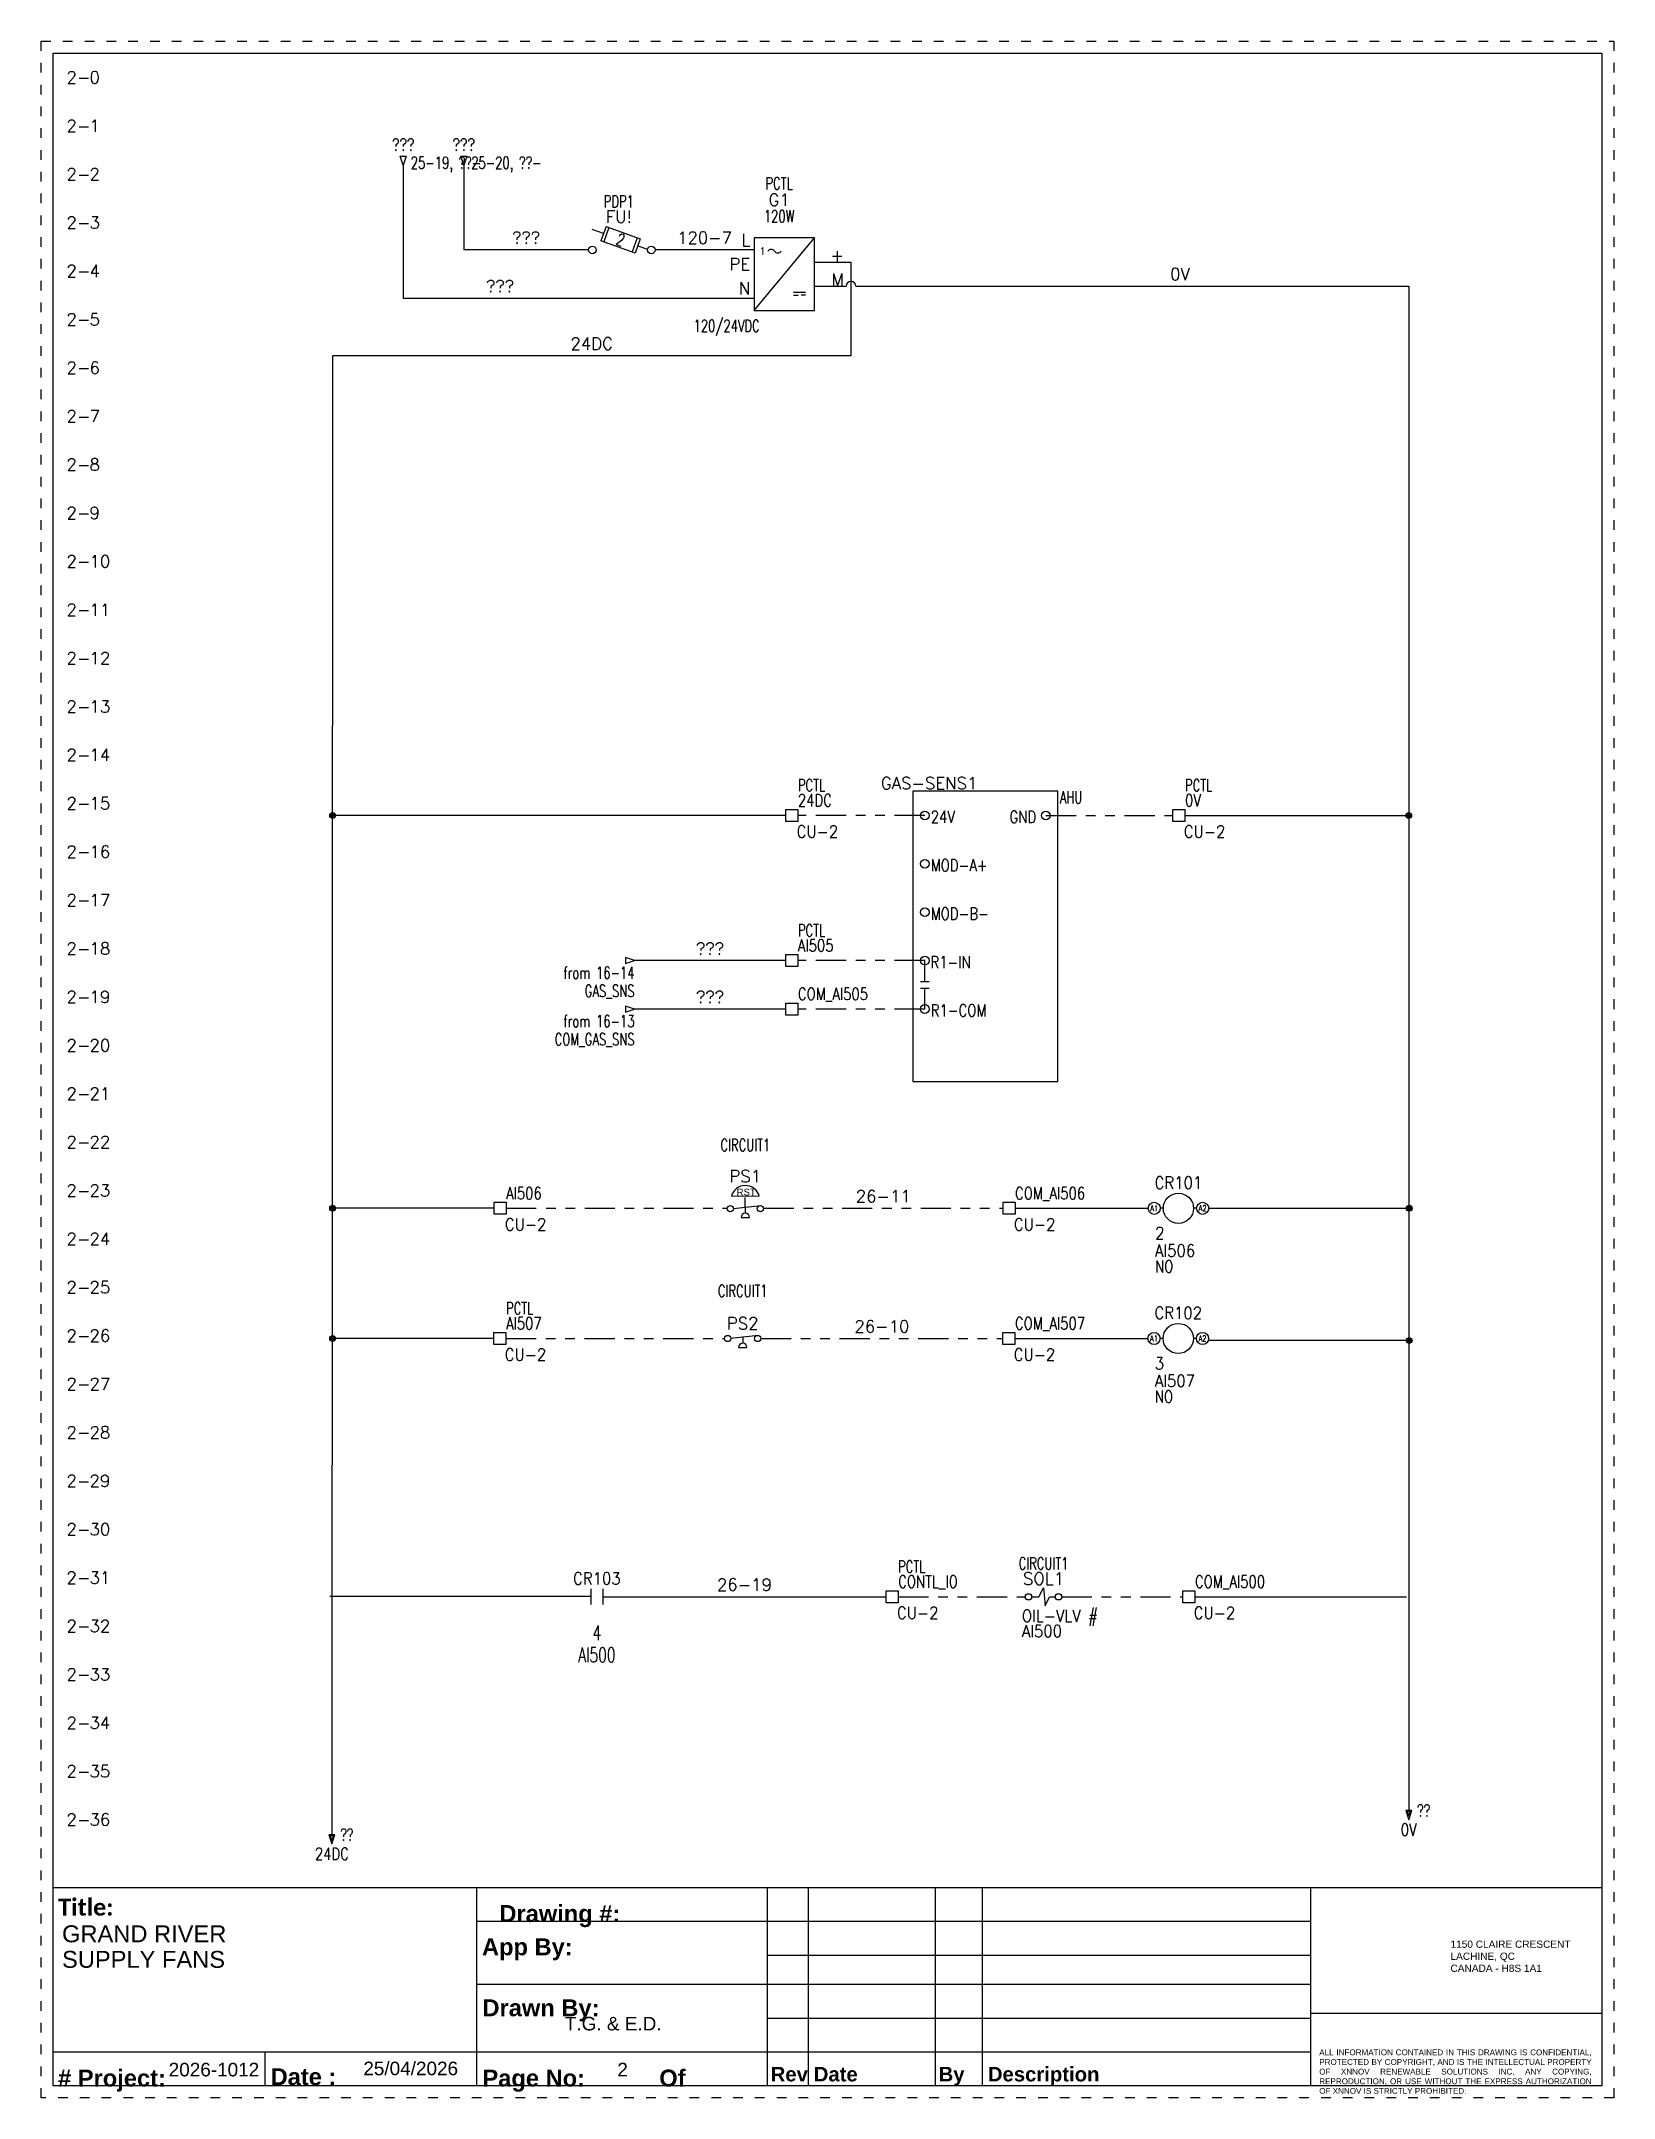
# Model space of a CAD drawing. Header units: inches. Extents: x 0 to 216, y 0 to 294.
# Drawn here: x 0 to 16.25, y 0 to 21.25 of the extents above; entities outside this region: 4.
import ezdxf
from ezdxf.enums import TextEntityAlignment as Align

# ---------------------------------------------------------------- set-up
doc = ezdxf.new("R2010")
doc.units = ezdxf.units.IN
doc.header["$MEASUREMENT"] = 0
for name, pattern in [('DOT2', [0.125, 0, -0.125]), ('HIDDEN2', [0.1875, 0.125, -0.0625]), ('PHANTOM2', [1.25, 0.625, -0.125, 0.125, -0.125, 0.125, -0.125])]:
    doc.linetypes.add(name, pattern=pattern)
for name, color, linetype in [('BLK_18', 251, 'Continuous'), ('BLU_18', 5, 'Continuous'), ('DESC', 150, 'Continuous'), ('GRN_18', 102, 'Continuous'), ('LOC', 8, 'Continuous'), ('MISC', 7, 'Continuous'), ('ORG_14', 30, 'Continuous'), ('RAIL', 7, 'Continuous'), ('RED_14', 1, 'Continuous'), ('RED_18', 1, 'Continuous'), ('SYMS', 7, 'Continuous'), ('TAGFIXED', 7, 'Continuous'), ('TAGS', 150, 'Continuous'), ('TERMS', 123, 'Continuous'), ('WHT_14', 7, 'Continuous'), ('WHT_18', 7, 'Continuous'), ('WIREFIXED', 7, 'Continuous'), ('WIRENO', 72, 'Continuous'), ('WIREREF', 52, 'Continuous'), ('WIREREF_DEST', 52, 'Continuous'), ('XREF', 7, 'Continuous')]:
    doc.layers.add(name, color=color, linetype=linetype)
doc.layers.add('TITLEBLOCK_FRAME', color=7, linetype='DOT2', plot=False)
doc.styles.get("Standard").update_dxf_attribs({"font": 'arial.ttf'})
doc.styles.add('TB_BODY', font='arial.ttf')
doc.styles.add('TB_TITLE', font='ariblk.ttf')
doc.styles.add('WD', font='romans.shx')
doc.styles.add('WD_IEC', font='isocp2.shx', dxfattribs={"width": 0.9, "height": 4})

msp = doc.modelspace()

# ---------------------------------------------------------------- texts
for s, p in [('L1', (2, 290)), ('N', (212, 290))]:
    msp.add_text(s, height=4).set_placement(p)
at = {"ltscale": 0.5, "style": 'WD'}
for p in [(0.369, 20.375), (0.369, 19.875), (0.369, 19.375), (0.369, 18.875), (0.369, 18.375), (0.369, 17.875), (0.369, 17.375), (0.369, 16.875), (0.369, 16.375), (0.369, 15.875), (0.369, 15.375), (0.369, 14.875), (0.369, 14.375), (0.369, 13.875), (0.369, 13.375), (0.369, 12.875), (0.369, 12.375), (0.369, 11.875), (0.369, 11.375), (0.369, 10.875), (0.369, 10.375), (0.369, 9.875), (0.369, 9.375), (0.369, 8.875), (0.369, 8.375), (0.369, 7.875), (0.369, 7.375), (0.369, 6.875), (0.369, 6.375), (0.369, 5.875), (0.369, 5.375), (0.369, 4.875), (0.369, 4.375), (0.369, 3.875), (0.369, 3.375), (0.369, 2.875)]:
    msp.add_text('2', height=0.125, dxfattribs=at).set_placement(p, align=Align.MIDDLE_RIGHT)
for s, p in [('1', (0.5, 20.375)), ('2', (0.5, 19.875)), ('3', (0.5, 19.375)), ('4', (0.5, 18.875)), ('5', (0.5, 18.375)), ('6', (0.5, 17.875)), ('7', (0.5, 17.375)), ('8', (0.5, 16.875)), ('9', (0.5, 16.375)), ('10', (0.5, 15.875)), ('11', (0.5, 15.375)), ('12', (0.5, 14.875)), ('13', (0.5, 14.375)), ('14', (0.5, 13.875)), ('15', (0.5, 13.375)), ('16', (0.5, 12.875)), ('17', (0.5, 12.375)), ('18', (0.5, 11.875)), ('19', (0.5, 11.375)), ('20', (0.5, 10.875)), ('21', (0.5, 10.375)), ('22', (0.5, 9.875)), ('23', (0.5, 9.375)), ('24', (0.5, 8.875)), ('25', (0.5, 8.375)), ('26', (0.5, 7.875)), ('27', (0.5, 7.375)), ('28', (0.5, 6.875)), ('29', (0.5, 6.375)), ('30', (0.5, 5.875)), ('31', (0.5, 5.375)), ('32', (0.5, 4.875)), ('33', (0.5, 4.375)), ('34', (0.5, 3.875)), ('35', (0.5, 3.375)), ('36', (0.5, 2.875))]:
    msp.add_text(s, height=0.125, dxfattribs=at).set_placement(p, align=Align.MIDDLE_LEFT)
for p in [(0.441, 20.375), (0.441, 19.875), (0.441, 19.375), (0.441, 18.875), (0.441, 18.375), (0.441, 17.875), (0.441, 17.375), (0.441, 16.875), (0.441, 16.375), (0.441, 15.875), (0.441, 15.375), (0.441, 14.875), (0.441, 14.375), (0.441, 13.875), (0.441, 13.375), (0.441, 12.875), (0.441, 12.375), (0.441, 11.875), (0.441, 11.375), (0.441, 10.875), (0.441, 10.375), (0.441, 9.875), (0.441, 9.375), (0.441, 8.875), (0.441, 8.375), (0.441, 7.875), (0.441, 7.375), (0.441, 6.875), (0.441, 6.375), (0.441, 5.875), (0.441, 5.375), (0.441, 4.875), (0.441, 4.375), (0.441, 3.875), (0.441, 3.375), (0.441, 2.875)]:
    msp.add_text('-', height=0.125, dxfattribs=at).set_placement(p, align=Align.MIDDLE)

# ---------------------------------------------------------------- blocks, each defined once
blk = doc.blocks.new('HPW1_1PH')
for p, q in [((0, -0.625), (0.625, 0.125)), ((0.407, -0.437), (0.532, -0.437)), ((0.407, -0.469), (0.454, -0.469)), ((0.532, -0.469), (0.485, -0.469))]:
    blk.add_line(p, q)
blk.add_lwpolyline([(0.625, 0.125), (0, 0.125), (0, -0.625), (0.625, -0.625)], close=True)
for centre, start, end in [((0.175, -0.039), 36.8699, 143.1301), ((0.245, 0.014), 216.8699, 323.1301)]:
    blk.add_arc(centre, 0.0438, start, end)
at = {"style": 'WD_IEC'}
blk.add_text('1', height=0.084, dxfattribs=at).set_placement((0.105, -0.012), align=Align.MIDDLE_RIGHT)
at = {"style": 'WD', "width": 0.7}
for tag, p in [('INST', (-0.284, 0.794)), ('LOC', (-0.284, 0.624)), ('RATING1', (-0.284, 0.285)), ('XREF', (-0.284, -0.691)), ('DESC1', (-0.284, -0.847)), ('DESC2', (-0.284, -1.003)), ('DESC3', (-0.284, -1.158))]:
    blk.add_attdef(tag, text='', height=0.125, dxfattribs=at).set_placement(p, align=Align.CENTER)
at = {"style": 'WD'}
blk.add_attdef('TAG1', text='', height=0.125, dxfattribs=at).set_placement((-0.284, 0.455), align=Align.CENTER)
at = {"linetype": 'Continuous', "style": 'WD', "flags": 9}
for tag, p in [('MFG', (0.887, 0.257)), ('CAT', (0.889, 0.277)), ('ASSYCODE', (0.887, -0.564))]:
    blk.add_attdef(tag, text='', height=0.01, dxfattribs=at).set_placement(p, align=Align.CENTER)
at = {"linetype": 'Continuous', "style": 'WD', "flags": 8}
for tag, p in [('TERM01', (-0.04, 0.04)), ('TERM04', (1.352, -0.085)), ('TERM02', (-0.04, -0.21)), ('TERM05', (1.352, -0.335)), ('TERM03', (-0.04, -0.46))]:
    blk.add_attdef(tag, text='', height=0.125, dxfattribs=at).set_placement(p, align=Align.RIGHT)
at = {"style": 'WD'}
for tag, p, height, flags in [('X4TERM01', (0, 0), 0.0125, 1), ('X1TERM04', (0.625, -0.125), 0.0125, 1), ('X4TERM02', (0, -0.25), 0.0125, 1), ('X1TERM05', (0.625, -0.375), 0.0125, 1), ('X4TERM03', (0, -0.5), 0.0125, 1), ('FAMILY', (0.862, -0.483), 0.01, 9)]:
    blk.add_attdef(tag, p, '', height=height, dxfattribs=dict(at, flags=flags))
blk = doc.blocks.new('HA1D2')
blk.add_lwpolyline([(0, 0.094), (0.031, 0.094), (0, 0), (-0.031, 0.094), (0, 0.094)])
at = {"style": 'WD', "width": 0.8, "flags": 8}
blk.add_attdef('WIRENO', text='', height=0.125, dxfattribs=at).set_placement((0, 0.15), align=Align.CENTER)
at = {"style": 'WD', "flags": 1}
for tag, p in [('X8TERM01', (0, 0)), ('SIGCODE', (0.026, 0.066))]:
    blk.add_attdef(tag, p, '', height=0.01, dxfattribs=at)
at = {"style": 'WD', "width": 0.7}
for tag, p in [('XREF', (0.077, -0.037)), ('DESC1', (0.077, -0.206))]:
    blk.add_attdef(tag, p, '', height=0.125, dxfattribs=at)
blk = doc.blocks.new('WD_WNH')
at = {"linetype": 'Continuous', "style": 'WD'}
blk.add_attdef('WIRENO', text='', height=0.125, dxfattribs=at).set_placement((0, 0.062), align=Align.CENTER)
at = {"style": 'WD', "flags": 1}
for tag, p in [('W01USER', (0, 0.078)), ('W02USER', (0, 0.07)), ('W03USER', (0, 0.062)), ('W04USER', (0, 0.055)), ('W05USER', (0, 0.047)), ('W06USER', (0, 0.039)), ('W07USER', (0, 0.031)), ('W08USER', (0, 0.023)), ('W09USER', (0, 0.016)), ('W10USER', (0, 0.008))]:
    blk.add_attdef(tag, text='', height=0.005, dxfattribs=at).set_placement(p, align=Align.CENTER)
blk = doc.blocks.new('HA1S4')
for points in [[(0, 0), (-0.031, 0), (0, -0.094), (0.031, 0), (0, 0)], [(0.016, -0.011), (-0.016, -0.011), (0, -0.058), (0.016, -0.011)]]:
    blk.add_lwpolyline(points)
at = {"style": 'WD', "width": 0.7}
for tag, p in [('DESC1', (0.087, 0.113)), ('XREF', (0.087, -0.062))]:
    blk.add_attdef(tag, p, '', height=0.125, dxfattribs=at)
at = {"style": 'WD', "flags": 1}
for tag, p in [('X2TERM01', (0, 0)), ('SIGCODE', (0.035, -0.083))]:
    blk.add_attdef(tag, p, '', height=0.01, dxfattribs=at)
at = {"style": 'WD', "width": 0.8, "flags": 8}
blk.add_attdef('WIRENO', text='', height=0.125, dxfattribs=at).set_placement((0, -0.259), align=Align.CENTER)
blk = doc.blocks.new('HDS11FL')
for p, q in [((-0.163, 0.241), (-0.216, 0.094)), ((-0.134, 0.231), (-0.187, 0.084)), ((-0.163, 0.241), (0.19, 0.116)), ((-0.19, 0.168), (-0.307, 0.21)), ((0.137, -0.032), (-0.216, 0.094)), ((0.16, 0.126), (0.108, -0.021)), ((0.19, 0.116), (0.137, -0.032)), ((0.164, 0.042), (0.264, 0.006))]:
    blk.add_line(p, q)
at = {"linetype": 'Continuous'}
for centre in [(-0.304, 0), (0.304, 0)]:
    blk.add_circle(centre, 0.04, dxfattribs=at)
at = {"style": 'WD', "width": 0.7}
for tag, p in [('INST', (-0.031, 0.607)), ('LOC', (-0.031, 0.438))]:
    blk.add_attdef(tag, text='', height=0.125, dxfattribs=at).set_placement(p, align=Align.CENTER)
blk.add_attdef('RATING1', text='', height=0.125, rotation=340.3798, dxfattribs=at).set_placement((-0.013, 0.105), align=Align.MIDDLE_CENTER)
at = {"style": 'WD'}
blk.add_attdef('TAG1', text='', height=0.125, dxfattribs=at).set_placement((-0.031, 0.281), align=Align.CENTER)
for tag, p in [('X2LINK', (0, 0.406)), ('X8LINK', (0, -0.109))]:
    blk.add_attdef(tag, p, '', height=0.01, dxfattribs=at)
at = {"linetype": 'Continuous', "style": 'WD', "flags": 9}
for tag, p in [('ASSYCODE', (0.126, 0.206)), ('MFG', (0.126, 0.228)), ('CAT', (0.126, 0.247))]:
    blk.add_attdef(tag, text='', height=0.01, dxfattribs=at).set_placement(p, align=Align.CENTER)
at = {"style": 'WD'}
for tag, p, height, flags in [('FAMILY', (0.098, 0.264), 0.01, 9), ('X4TERM01', (-0.344, 0), 0.0125, 1), ('CONTACT', (0.098, 0.187), 0.01, 9), ('X1TERM02', (0.344, 0), 0.0125, 1)]:
    blk.add_attdef(tag, p, '', height=height, dxfattribs=dict(at, flags=flags))
at = {"linetype": 'Continuous', "style": 'WD', "flags": 8}
blk.add_attdef('TERM01', text='', height=0.125, dxfattribs=at).set_placement((-0.406, -0.031), align=Align.TOP_RIGHT)
blk.add_attdef('TERM02', text='', height=0.125, dxfattribs=at).set_placement((0.406, -0.031), align=Align.TOP_LEFT)
blk = doc.blocks.new('WD_MLRH7')
at = {"style": 'WD'}
blk.add_attdef('WDCOPY_DASH', text='', height=0.125, dxfattribs=at).set_placement((-0.684, 0), align=Align.MIDDLE)
blk.add_attdef('SHEET', text='', height=0.125, dxfattribs=at).set_placement((-0.756, 0), align=Align.MIDDLE_RIGHT)
blk.add_attdef('RUNGFIRST', text='', height=0.125, dxfattribs=at).set_placement((-0.625, 0), align=Align.MIDDLE_LEFT)
at = {"style": 'WD', "flags": 1}
for tag, p in [('RUNGHORV', (-0.25, -0.127)), ('RUNGDIST', (-0.25, -0.2)), ('RUNGCNT', (-0.25, -0.237)), ('RUNGINC', (-0.25, -0.163)), ('WIRE-START', (-0.25, -0.356)), ('WIRE-GSUF', (-0.25, -0.396)), ('PH3SPACE', (-0.25, -0.437)), ('WIREMODE', (-0.25, -0.281)), ('WIREFMT', (-0.25, -0.321))]:
    blk.add_attdef(tag, text='', height=0.025, dxfattribs=at).set_placement(p, align=Align.RIGHT)
blk = doc.blocks.new('*U20')
at = {"color": 5}
for p, q in [((0, 21), (16, 21)), ((0, 0), (0, 21)), ((16, 21), (16, 0)), ((0, 2.05), (16, 2.05)), ((4.372, 2.05), (4.372, 0)), ((7.376, 2.05), (7.376, 0)), ((7.8, 2.05), (7.8, 0)), ((9.113, 2.05), (9.113, 0)), ((9.599, 2.05), (9.599, 0)), ((9.599, 2.05), (9.599, 0)), ((12.992, 2.05), (12.992, 0)), ((4.372, 1.7), (12.992, 1.7)), ((7.376, 1.35), (12.992, 1.35)), ((4.372, 1.05), (12.992, 1.05)), ((7.376, 0.7), (12.992, 0.7)), ((12.992, 0.75), (16, 0.75)), ((0, 0.35), (12.992, 0.35)), ((2.186, 0.35), (2.186, 0)), ((16, 0), (0, 0))]:
    blk.add_line(p, q, dxfattribs=at)
at = {"layer": 'TITLEBLOCK_FRAME'}
blk.add_lwpolyline([(-0.125, 21.125), (16.125, 21.125), (16.125, -0.125), (-0.125, -0.125)], close=True, dxfattribs=at)
blk.add_lwpolyline([(-0.125, 21.125), (16.125, 21.125), (16.125, -0.125), (-0.125, -0.125)], close=True, dxfattribs=at)
at = {"color": 7, "attachment_point": 1, "style": 'TB_TITLE'}
for s, width, gutter_width, heights, insert, char_height in [('{\\fCalibri|b1|i0|c0|p34;Title:}', 4.49877, 1.75, [0], (0.052, 1.933), 0.175), ('\\pxi-3,l4,t4;{\\fArial|b1|i0|c0|p34;Drawing #:}', 2.99404, 4.083, [0], (4.435, 1.867), 0.175), ('{\\fArial|b1|i0|c0|p34;App By:}', 4.49661, 1.749, [0], (4.43, 1.523), 0.175), ('{\\fArial|b1|i0|c0|p34;Drawn By:}', 2.16756, 1.749, [0.131], (4.435, 0.893), 0.175), ('{\\fArial|b1|i0|c0|p34;# Project:}', 1.25184, 1.749, [0], (0.05, 0.167), 0.175), ('{\\fArial|b1|i0|c0|p34;Date :}', 2.18747, 1.749, [0], (2.246, 0.181), 0.175), ('{\\fArial|b1|i0|c0|p34;Page No:}', 4.49661, 1.749, [0], (4.435, 0.167), 0.175), ('{\\fArial|b1|i0|c0|p34;Of}', 4.49661, 1.749, [0], (6.262, 0.167), 0.175), ('{\\fArial|b1|i0|c0|p34;Rev}', 0.34979, 1.749, [0], (7.413, 0.195), 0.15), ('{\\fArial|b1|i0|c0|p34; Date}', 0.58778, 1.749, [0], (7.8, 0.195), 0.15), ('{\\fArial|b1|i0|c0|p34;By}', 0.36928, 1.749, [0], (9.148, 0.195), 0.15), ('{\\fArial|b1|i0|c0|p34; Description}', 1.60793, 1.749, [0], (9.599, 0.195), 0.15)]:
    blk.add_mtext_dynamic_manual_height_columns(s, width=width, gutter_width=gutter_width, heights=heights, dxfattribs=dict(at, insert=insert, char_height=char_height))
at = {"attachment_point": 1, "style": 'TB_BODY'}
for s, width, gutter_width, insert, char_height in [('1150 CLAIRE CRESCENT\\PLACHINE, QC \\PCANADA - H8S 1A1', 1.56147, 0.995, (14.437, 1.5), 0.07464), ('\\pxqj;ALL INFORMATION CONTAINED IN THIS DRAWING IS CONFIDENTIAL, PROTECTED BY COPYRIGHT, AND IS THE INTELLECTUAL PROPERTY OF XNNOV RENEWABLE SOLUTIONS INC. ANY COPYING, REPRODUCTION, OR USE WITHOUT THE EXPRESS AUTHORIZATION OF XNNOV IS STRICTLY PROHIBITED.', 2.80577, 0.597, (13.081, 0.375), 0.059714)]:
    blk.add_mtext_dynamic_manual_height_columns(s, width=width, gutter_width=gutter_width, heights=[0], dxfattribs=dict(at, insert=insert, char_height=char_height))
at = {"color": 7, "style": 'TB_BODY', "flags": 4}
for tag, p in [('N5', (7.597, 1.925)), ('N4', (7.597, 1.575)), ('N3', (7.597, 1.225)), ('N2', (7.597, 0.925)), ('N1', (7.597, 0.575)), ('PAGENO', (5.883, 0.167)), ('SHEETMAX', (6.824, 0.157))]:
    blk.add_attdef(tag, text='', height=0.14, dxfattribs=at).set_placement(p, align=Align.MIDDLE_CENTER)
for tag, height, p in [('DATE5', 0.14, (7.854, 1.925)), ('PAR5', 0.14, (9.104, 1.925)), ('DESCRIPTION5', 0.14, (9.661, 1.925)), ('TITLE1', 0.175, (0.091, 1.57)), ('DATE4', 0.14, (7.854, 1.575)), ('PAR4', 0.14, (9.104, 1.575)), ('DESCRIPTION4', 0.14, (9.661, 1.575)), ('TITLE2', 0.175, (0.091, 1.306)), ('AP.PAR', 0.14, (5.526, 1.365)), ('DATE3', 0.14, (7.854, 1.225)), ('PAR3', 0.14, (9.104, 1.225)), ('DESCRIPTION3', 0.14, (9.661, 1.225)), ('TITLE3', 0.175, (0.091, 1.041)), ('DATE2', 0.14, (7.854, 0.925)), ('PAR2', 0.14, (9.104, 0.925)), ('DESCRIPTION2', 0.14, (9.661, 0.925)), ('DESS.PAR', 0.14, (5.286, 0.642)), ('DATE1', 0.14, (7.854, 0.575)), ('PAR1', 0.14, (9.109, 0.575)), ('DESCRIPTION1', 0.14, (9.645, 0.575)), ('PRJCT', 0.14, (1.193, 0.167)), ('DATE', 0.14, (3.204, 0.179))]:
    blk.add_attdef(tag, text='', height=height, dxfattribs=at).set_placement(p, align=Align.MIDDLE_LEFT)
blk = doc.blocks.new('*U15')
blk.add_circle((0, 0), 0.045)
blk = doc.blocks.new('*U16')
at = {"color": 0, "linetype": 'ByBlock', "lineweight": -2, "transparency": 16777216}
for p in [(0, 2), (0, 1.5), (0, 1), (0, 0.5), (0, 0)]:
    blk.add_blockref('*U15', p, dxfattribs=at)
blk = doc.blocks.new('HSN1_DANFOSS _GAS_SEN')
for p, q in [((0.125, 1.034), (0.125, 1.25)), ((0.08, 1.034), (0.17, 1.034)), ((0.08, 0.966), (0.17, 0.966)), ((0.125, 0.75), (0.125, 0.966))]:
    blk.add_line(p, q)
blk.add_lwpolyline([(0, 0), (1.5, 0), (1.5, 3), (0, 3)], close=True)
at = {"ltscale": 0.5}
blk.add_circle((1.375, 2.75), 0.045, dxfattribs=at)
blk.add_blockref('*U16', (0.125, 0.75))
at = {"style": 'WD', "width": 0.7}
for tag, height, p in [('DESC1', 0.125, (0.875, 3.299)), ('DESC2', 0.125, (0.875, 3.174)), ('DESC3', 0.125, (0.875, 3.049)), ('LOC', 0.125, (1.635, 2.875)), ('INST', 0.01, (1.543, 2.803))]:
    blk.add_attdef(tag, text='', height=height, dxfattribs=at).set_placement(p, align=Align.CENTER)
at = {"style": 'WD'}
blk.add_attdef('TAG1', text='', height=0.125, dxfattribs=at).set_placement((0.169, 3.021), align=Align.CENTER)
at = {"style": 'WD', "width": 0.8}
for tag, p in [('24V', (0.185, 2.735)), ('GND', (1, 2.735)), ('MOD-A+', (0.185, 2.235)), ('MOD-B-', (0.185, 1.735)), ('R1-IN', (0.183, 1.233)), ('R1-COM', (0.185, 0.735))]:
    blk.add_attdef(tag, text='', height=0.125, dxfattribs=at).set_placement(p, align=Align.MIDDLE_LEFT)
at = {"style": 'WD', "flags": 9}
for tag, p in [('ASSYCODE', (1.55, 2.877)), ('MFG', (1.547, 2.952)), ('CAT', (1.551, 2.921))]:
    blk.add_attdef(tag, text='', height=0.01, dxfattribs=at).set_placement(p, align=Align.CENTER)
at = {"style": 'WD'}
for tag, p, height, flags in [('FAMILY', (1.532, 2.838), 0.01, 9), ('X4TERM01', (0.125, 2.75), 0.005, 1), ('X1TERM02', (1.375, 2.75), 0.005, 1), ('X4TERM03', (0.125, 2.25), 0.005, 1), ('X4TERM04', (0.125, 1.75), 0.005, 1), ('X4TERM05', (0.125, 1.25), 0.005, 1), ('X4TERM06', (0.125, 0.75), 0.005, 1)]:
    blk.add_attdef(tag, p, '', height=height, dxfattribs=dict(at, flags=flags))
blk = doc.blocks.new('WDDOT')
for radius in [0.03, 0.0187, 0.00929]:
    blk.add_circle((0, 0), radius)
blk = doc.blocks.new('HT0001')
for p, q in [((-0.062, 0.062), (0.062, 0.062)), ((-0.062, -0.062), (-0.062, 0.062)), ((0.062, 0.062), (0.062, -0.062)), ((0.062, -0.062), (-0.062, -0.062))]:
    blk.add_line(p, q)
at = {"style": 'WD'}
for tag, p, width in [('INST', (0.062, 0.42), 0.7), ('LOC', (0.062, 0.25), 0.7), ('DESC1', (0.05, -0.385), 0.8)]:
    blk.add_attdef(tag, p, '', height=0.125, dxfattribs=dict(at, width=width))
at = {"linetype": 'Continuous', "style": 'WD'}
for tag, p, height, width, flags in [('TERM01', (0.062, 0.094), 0.125, 0.8, 8), ('TAGSTRIP', (0.05, -0.229), 0.125, 0.9, 8), ('DESC2', (0.05, -0.541), 0.125, 0.8, 8), ('CAT', (0.213, -0.406), 0.109, 0.8, 1), ('DESC3', (0.05, -0.698), 0.125, 0.8, 8)]:
    blk.add_attdef(tag, p, '', height=height, dxfattribs=dict(at, width=width, flags=flags))
at = {"style": 'WD', "flags": 1}
for tag, p, height in [('X4TERM01', (-0.062, 0), 0.0125), ('X4TERMDESC01', (-0.055, -0.023), 0.025), ('X2TERMDESC01', (-0.006, 0.029), 0.025), ('STRIPSEQ', (0, 0), 0.00125), ('X2TERM01', (0, 0.062), 0.0125), ('X2PIN01', (0.033, 0.084), 0.0125), ('X1TERMDESC01', (0.039, 0.007), 0.025), ('X1TERM01', (0.062, 0), 0.0125), ('X1PIN01', (0.087, 0.016), 0.0125), ('X4PIN01', (-0.114, -0.038), 0.0125), ('LINKTERM', (0, -0.002), 0.00125), ('X8TERM01', (0, -0.062), 0.0125), ('X8TERMDESC01', (0, -0.054), 0.025), ('X8PIN01', (0.026, -0.096), 0.0125)]:
    blk.add_attdef(tag, p, '', height=height, dxfattribs=at)
at = {"linetype": 'Continuous', "style": 'WD', "width": 0.8, "flags": 1}
blk.add_attdef('MFG', text='', height=0.109, dxfattribs=at).set_placement((0.088, -0.406), align=Align.RIGHT)
at = {"style": 'WD', "width": 0.7, "flags": 1}
blk.add_attdef('ASSYCODE', (0.062, -0.281), '', height=0.01, dxfattribs=at)
blk = doc.blocks.new('HA1D3')
blk.add_lwpolyline([(-0.094, 0), (-0.094, -0.031), (0, 0), (-0.094, 0.031), (-0.094, 0)])
at = {"style": 'WD', "width": 0.8, "flags": 8}
blk.add_attdef('WIRENO', text='', height=0.125, dxfattribs=at).set_placement((0, 0.094), align=Align.RIGHT)
at = {"style": 'WD', "flags": 1}
blk.add_attdef('SIGCODE', text='', height=0.01, dxfattribs=at).set_placement((-0.02, 0.047), align=Align.RIGHT)
blk.add_attdef('X1TERM01', (0, 0), '', height=0.01, dxfattribs=at)
at = {"style": 'WD', "width": 0.7}
for tag, p in [('XREF', (0, -0.188)), ('DESC1', (0, -0.375))]:
    blk.add_attdef(tag, text='', height=0.125, dxfattribs=at).set_placement(p, align=Align.RIGHT)
blk = doc.blocks.new('HPS12_MAN-RST')
at = {"ltscale": 0.5}
blk.add_line((-0.119, -1.661), (0.169, -1.66), dxfattribs=at)
at = {"linetype": 'HIDDEN2', "ltscale": 0.2}
blk.add_line((0.025, -1.775), (0.025, -1.659), dxfattribs=at)
at = {"linetype": 'Continuous'}
blk.add_line((-0.098, -1.789), (0.185, -1.758), dxfattribs=at)
for p, q in [((-0.019, -1.884), (0.069, -1.884)), ((0.025, -1.775), (0.025, -1.839))]:
    blk.add_line(p, q)
for centre in [(-0.13, -1.791), (0.181, -1.791)]:
    blk.add_circle(centre, 0.0322)
at = {"ltscale": 0.5}
blk.add_arc((0.025, -1.703), 0.15, 16.555, 163.8979, dxfattribs=at)
blk.add_arc((0.025, -1.884), 0.0442, 0, 180)
at = {"ltscale": 0.5, "insert": (-0.064, -1.586), "char_height": 0.07, "attachment_point": 1}
blk.add_mtext_dynamic_manual_height_columns('RST', width=0.23321, gutter_width=0.5, heights=[0], dxfattribs=at)
at = {"style": 'WD', "width": 0.7}
for tag, p in [('INST', (0.025, -0.881)), ('LOC', (0.025, -1.05)), ('DESC1', (0.025, -1.207)), ('DESC2', (0.025, -1.363)), ('XREF', (0.025, -2.105))]:
    blk.add_attdef(tag, text='', height=0.125, dxfattribs=at).set_placement(p, align=Align.CENTER)
at = {"style": 'WD'}
blk.add_attdef('TAG1', text='', height=0.125, dxfattribs=at).set_placement((0.025, -1.519), align=Align.CENTER)
for tag, p in [('X2LINK', (0.025, -1.519)), ('X8LINK', (0.025, -1.916))]:
    blk.add_attdef(tag, p, '', height=0.01, dxfattribs=at)
at = {"linetype": 'Continuous', "style": 'WD', "flags": 8}
blk.add_attdef('TERM01', text='', height=0.125, dxfattribs=at).set_placement((-0.225, -1.822), align=Align.TOP_RIGHT)
at = {"style": 'WD'}
for tag, p, height, flags in [('X4TERM01', (-0.162, -1.791), 0.0125, 1), ('CONTACT', (0.063, -1.77), 0.01, 1), ('FAMILY', (0.063, -1.753), 0.01, 9), ('X1TERM02', (0.213, -1.791), 0.0125, 1)]:
    blk.add_attdef(tag, p, '', height=height, dxfattribs=dict(at, flags=flags))
at = {"linetype": 'Continuous', "style": 'WD', "flags": 9}
for tag, p in [('ASSYCODE', (0.091, -1.839)), ('MFG', (0.088, -1.817)), ('CAT', (0.088, -1.798))]:
    blk.add_attdef(tag, text='', height=0.01, dxfattribs=at).set_placement(p, align=Align.CENTER)
at = {"linetype": 'Continuous', "style": 'WD', "flags": 8}
blk.add_attdef('TERM02', text='', height=0.125, dxfattribs=at).set_placement((0.275, -1.822), align=Align.TOP_LEFT)
at = {"style": 'WD', "width": 0.7}
for tag, p in [('RATING1', (0.273, -2.107)), ('WDTAGALT', (0.273, -2.264))]:
    blk.add_attdef(tag, p, '', height=0.125, dxfattribs=at)
blk = doc.blocks.new('HCR1_RELAY-COIL')
for p, q in [((-0.156, 0), (-0.188, 0)), ((0.188, 0), (0.156, 0))]:
    blk.add_line(p, q)
for centre, radius in [((-0.25, 0), 0.0625), ((0, 0), 0.156), ((0.25, 0), 0.0625)]:
    blk.add_circle(centre, radius)
at = {"style": 'WD'}
for tag, width, p in [('INST', 0.7, (0, 0.528)), ('LOC', 0.7, (0, 0.359)), ('TAG1', 0.9, (0, 0.202))]:
    blk.add_attdef(tag, text='', height=0.125, dxfattribs=dict(at, width=width)).set_placement(p, align=Align.CENTER)
at = {"linetype": 'Continuous', "style": 'WD', "width": 0.8, "flags": 8}
for tag, p in [('TERM01', (-0.25, 0)), ('TERM02', (0.25, 0))]:
    blk.add_attdef(tag, text='', height=0.0625, dxfattribs=at).set_placement(p, align=Align.MIDDLE_CENTER)
at = {"style": 'WD', "flags": 1}
for tag, p in [('X4TERM01', (-0.312, 0)), ('X1TERM02', (0.312, 0))]:
    blk.add_attdef(tag, p, '', height=0.0125, dxfattribs=at)
at = {"linetype": 'Continuous', "style": 'WD', "flags": 9}
blk.add_attdef('ASSYCODE', text='', height=0.01, dxfattribs=at).set_placement((0, 0.109), align=Align.CENTER)
at = {"style": 'WD', "flags": 9}
blk.add_attdef('FAMILY', text='', height=0.01, dxfattribs=at).set_placement((-0.005, 0.17), align=Align.CENTER)
at = {"linetype": 'Continuous', "style": 'WD', "flags": 1}
for tag, p in [('MFG', (0, 0.14)), ('CAT', (0, 0.159))]:
    blk.add_attdef(tag, text='', height=0.01, dxfattribs=at).set_placement(p, align=Align.MIDDLE)
at = {"style": 'WD'}
for tag, p, width in [('DESC1', (-0.242, -0.373), 0.9), ('DESC2', (-0.242, -0.529), 0.9), ('XREFNO', (-0.009, -0.717), 0.8), ('XREFNC', (-0.009, -0.873), 0.8), ('DESC3', (-0.222, -1.125), 0.9)]:
    blk.add_attdef(tag, p, '', height=0.125, dxfattribs=dict(at, width=width))
at = {"style": 'WD', "width": 0.8, "flags": 8}
for tag, p in [('NO', (-0.242, -0.717)), ('NC', (-0.242, -0.873))]:
    blk.add_attdef(tag, p, '', height=0.125, dxfattribs=at)
blk = doc.blocks.new('HPS12')
at = {"linetype": 'Continuous'}
blk.add_line((-0.123, 0.002), (0.159, 0.033), dxfattribs=at)
for p, q in [((0, 0.015), (0, -0.049)), ((-0.044, -0.094), (0.044, -0.094))]:
    blk.add_line(p, q)
for centre in [(-0.155, 0), (0.155, 0)]:
    blk.add_circle(centre, 0.0322)
blk.add_arc((0, -0.094), 0.0442, 0, 180)
at = {"style": 'WD', "width": 0.7}
for tag, p in [('INST', (0, 0.732)), ('LOC', (0, 0.562)), ('DESC1', (0, 0.406)), ('DESC2', (0, 0.25)), ('XREF', (0, -0.314))]:
    blk.add_attdef(tag, text='', height=0.125, dxfattribs=at).set_placement(p, align=Align.CENTER)
at = {"style": 'WD'}
blk.add_attdef('TAG1', text='', height=0.125, dxfattribs=at).set_placement((0, 0.094), align=Align.CENTER)
for tag, p, height, flags in [('X4TERM01', (-0.188, 0), 0.0125, 1), ('FAMILY', (0.038, 0.037), 0.01, 9), ('CONTACT', (0.038, 0.02), 0.01, 1), ('X1TERM02', (0.188, 0), 0.0125, 1)]:
    blk.add_attdef(tag, p, '', height=height, dxfattribs=dict(at, flags=flags))
for tag, p in [('X2LINK', (0, 0.094)), ('X8LINK', (0, -0.125))]:
    blk.add_attdef(tag, p, '', height=0.01, dxfattribs=at)
at = {"linetype": 'Continuous', "style": 'WD', "flags": 9}
for tag, p in [('CAT', (0.063, -0.007)), ('ASSYCODE', (0.066, -0.049)), ('MFG', (0.063, -0.027))]:
    blk.add_attdef(tag, text='', height=0.01, dxfattribs=at).set_placement(p, align=Align.CENTER)
at = {"linetype": 'Continuous', "style": 'WD', "flags": 8}
blk.add_attdef('TERM01', text='', height=0.125, dxfattribs=at).set_placement((-0.25, -0.031), align=Align.TOP_RIGHT)
blk.add_attdef('TERM02', text='', height=0.125, dxfattribs=at).set_placement((0.25, -0.031), align=Align.TOP_LEFT)
at = {"style": 'WD', "width": 0.7}
for tag, p in [('RATING1', (0.247, -0.317)), ('WDTAGALT', (0.247, -0.473))]:
    blk.add_attdef(tag, p, '', height=0.125, dxfattribs=at)
blk = doc.blocks.new('HSV1')
for p, q in [((-0.123, 0), (-0.047, 0)), ((-0.047, 0), (0, 0.094)), ((0, 0.094), (0.016, -0.094)), ((0.016, -0.094), (0.062, 0)), ((0.062, 0), (0.123, 0))]:
    blk.add_line(p, q)
for centre in [(-0.155, 0), (0.155, 0)]:
    blk.add_circle(centre, 0.0322)
at = {"style": 'WD', "width": 0.7}
for tag, p in [('INST', (0, 0.451)), ('LOC', (0, 0.281))]:
    blk.add_attdef(tag, text='', height=0.125, dxfattribs=at).set_placement(p, align=Align.CENTER)
at = {"style": 'WD'}
blk.add_attdef('TAG1', text='', height=0.125, dxfattribs=at).set_placement((0, 0.125), align=Align.CENTER)
for tag, p, height, flags in [('X4TERM01', (-0.188, 0), 0.0125, 1), ('FAMILY', (0.129, 0.108), 0.01, 9), ('X1TERM02', (0.188, 0), 0.0125, 1)]:
    blk.add_attdef(tag, p, '', height=height, dxfattribs=dict(at, flags=flags))
at = {"linetype": 'Continuous', "style": 'WD', "flags": 9}
for tag, p in [('ASSYCODE', (0.156, 0.047)), ('MFG', (0.156, 0.067)), ('CAT', (0.156, 0.087))]:
    blk.add_attdef(tag, text='', height=0.01, dxfattribs=at).set_placement(p, align=Align.CENTER)
at = {"style": 'WD'}
for tag, p, width in [('DESC1', (1.125, 0), 0.9), ('DESC2', (1.125, -0.156), 0.9), ('DESC3', (1.125, -0.312), 0.9), ('XREF', (1.133, -0.473), 0.8), ('WDTAGALT', (1.133, -0.629), 0.8)]:
    blk.add_attdef(tag, p, '', height=0.125, dxfattribs=dict(at, width=width))
at = {"linetype": 'Continuous', "style": 'WD', "flags": 8}
blk.add_attdef('TERM01', text='', height=0.125, dxfattribs=at).set_placement((-0.25, -0.031), align=Align.TOP_RIGHT)
at = {"style": 'WD'}
blk.add_attdef('RATING1', (0.078, -0.313), '', height=0.125, dxfattribs=at)
at = {"linetype": 'Continuous', "style": 'WD', "flags": 8}
blk.add_attdef('TERM02', text='', height=0.125, dxfattribs=at).set_placement((0.25, -0.031), align=Align.TOP_LEFT)
blk = doc.blocks.new('HCR11_RELAY-CONTACT')
at = {"linetype": 'Continuous'}
for p, q in [((-0.053, 0.082), (-0.053, -0.078)), ((0.072, 0.082), (0.072, -0.078))]:
    blk.add_line(p, q, dxfattribs=at)
at = {"style": 'WD'}
for tag, width, p in [('INST', 0.7, (0.009, 0.453)), ('TAG2', 0.9, (0.009, 0.127)), ('LOC', 0.7, (0.009, 0.283)), ('XREF', 0.7, (0.009, -0.296))]:
    blk.add_attdef(tag, text='', height=0.125, dxfattribs=dict(at, width=width)).set_placement(p, align=Align.CENTER)
for tag, p, height, flags in [('X4TERM01', (-0.053, 0.002), 0.0125, 1), ('X1TERM02', (0.072, 0.002), 0.0125, 1), ('FAMILY', (0.107, 0.055), 0.01, 9), ('CONTACT', (0.107, 0.038), 0.01, 1)]:
    blk.add_attdef(tag, p, '', height=height, dxfattribs=dict(at, flags=flags))
for tag, p in [('X2LINK', (0.009, 0.127)), ('X8LINK', (0.009, -0.123))]:
    blk.add_attdef(tag, p, '', height=0.01, dxfattribs=at)
at = {"linetype": 'Continuous', "style": 'WD', "flags": 8}
blk.add_attdef('TERM01', text='', height=0.125, dxfattribs=at).set_placement((-0.116, -0.014), align=Align.TOP_RIGHT)
blk.add_attdef('TERM02', text='', height=0.125, dxfattribs=at).set_placement((0.134, -0.014), align=Align.TOP_LEFT)
at = {"color": 1, "style": 'WD', "width": 0.7}
for tag, p in [('DESC1', (0.009, -0.448)), ('DESC2', (0.009, -0.595)), ('DESC3', (0.009, -0.742))]:
    blk.add_attdef(tag, text='', height=0.15, dxfattribs=at).set_placement(p, align=Align.CENTER)

# ---------------------------------------------------------------- linework, layer by layer
at = {"layer": 'BLK_18', "ltscale": 0.5}
for p, q in [((7.992, 18.718), (8.317, 18.718)), ((8.417, 18.718), (14.13, 18.718)), ((14.13, 18.718), (14.13, 2.968)), ((11.819, 13.25), (14.13, 13.25))]:
    msp.add_line(p, q, dxfattribs=at)
at = {"layer": 'BLK_18', "linetype": 'PHANTOM2', "ltscale": 0.5}
for p, q in [((10.381, 13.25), (11.694, 13.25)), ((7.463, 9.191), (9.938, 9.191)), ((7.437, 7.846), (9.937, 7.846)), ((8.855, 5.177), (10.17, 5.177))]:
    msp.add_line(p, q, dxfattribs=at)
at = {"layer": 'BLK_18', "ltscale": 0.5}
msp.add_arc((8.367, 18.718), 0.05, 0, 180, dxfattribs=at)
at = {"layer": 'BLU_18', "ltscale": 0.5}
for p, q in [((7.992, 18.968), (8.367, 18.968)), ((8.367, 18.968), (8.367, 18)), ((3.012, 18), (3.004, 2.718)), ((8.367, 18), (3.012, 18)), ((7.694, 13.25), (3.018, 13.25))]:
    msp.add_line(p, q, dxfattribs=at)
at = {"layer": 'GRN_18', "ltscale": 0.5}
msp.add_line((7.694, 11.25), (6.131, 11.25), dxfattribs=at)
at = {"layer": 'GRN_18', "linetype": 'PHANTOM2', "ltscale": 0.5}
msp.add_line((9.131, 11.25), (7.819, 11.25), dxfattribs=at)
at = {"layer": 'ORG_14', "ltscale": 0.5}
for p, q in [((4.679, 9.191), (3.027, 9.191)), ((10.063, 9.191), (11.438, 9.191)), ((4.678, 7.846), (3.025, 7.846)), ((10.062, 7.846), (11.437, 7.846)), ((5.679, 5.179), (2.982, 5.179)), ((5.804, 5.177), (8.73, 5.177))]:
    msp.add_line(p, q, dxfattribs=at)
at = {"layer": 'RAIL', "lineweight": 50}
for p, q in [((10, 290), (10, 270)), ((210, 290), (210, 270))]:
    msp.add_line(p, q, dxfattribs=at)
at = {"layer": 'RED_14', "ltscale": 0.5}
for p, q in [((4.367, 19.968), (4.367, 19.093)), ((5.656, 19.093), (4.367, 19.093)), ((7.367, 19.093), (6.344, 19.093))]:
    msp.add_line(p, q, dxfattribs=at)
at = {"layer": 'RED_18', "linetype": 'PHANTOM2', "ltscale": 0.5}
for p, q in [((9.131, 13.25), (7.819, 13.25)), ((4.804, 9.191), (7.088, 9.191)), ((4.803, 7.846), (7.062, 7.846))]:
    msp.add_line(p, q, dxfattribs=at)
at = {"layer": 'WHT_14', "ltscale": 0.5}
for p, q in [((3.742, 19.968), (3.742, 18.593)), ((3.742, 18.593), (7.367, 18.593)), ((12.063, 9.191), (14.136, 9.191)), ((14.135, 7.825), (12.062, 7.825)), ((11.922, 5.177), (14.106, 5.177))]:
    msp.add_line(p, q, dxfattribs=at)
at = {"layer": 'WHT_18', "ltscale": 0.5}
msp.add_line((7.694, 11.75), (6.131, 11.75), dxfattribs=at)
at = {"layer": 'WHT_18', "linetype": 'PHANTOM2', "ltscale": 0.5}
for p, q in [((9.131, 11.75), (7.819, 11.75)), ((10.545, 5.177), (11.797, 5.177))]:
    msp.add_line(p, q, dxfattribs=at)

# ---------------------------------------------------------------- block references
at = {"ltscale": 0.5}
ref = msp.add_blockref('*U20', (0.125, 0.125), dxfattribs=at)
ref.add_attrib('PRJCT', '2026-1012', dxfattribs={"color": 7, "height": 0.14, "style": 'TB_BODY'}).set_placement((1.318, 0.292), align=Align.MIDDLE_LEFT)
ref.add_attrib('PAGENO', '2', dxfattribs={"color": 7, "height": 0.14, "style": 'TB_BODY'}).set_placement((6.008, 0.292), align=Align.MIDDLE_CENTER)
ref.add_attrib('DATE', '25/04/2026', dxfattribs={"color": 7, "height": 0.14, "style": 'TB_BODY'}).set_placement((3.329, 0.304), align=Align.MIDDLE_LEFT)
ref.add_attrib('DESS.PAR', 'T.G. & E.D.', dxfattribs={"color": 7, "height": 0.14, "style": 'TB_BODY'}).set_placement((5.411, 0.767), align=Align.MIDDLE_LEFT)
ref.add_attrib('TITLE1', 'GRAND RIVER', dxfattribs={"color": 7, "height": 0.175, "style": 'TB_BODY'}).set_placement((0.216, 1.695), align=Align.MIDDLE_LEFT)
ref.add_attrib('TITLE2', 'SUPPLY FANS', dxfattribs={"color": 7, "height": 0.175, "style": 'TB_BODY'}).set_placement((0.216, 1.431), align=Align.MIDDLE_LEFT)
msp.add_blockref('WD_MLRH7', (1.125, 20.875), dxfattribs=at).add_auto_attribs({'RUNGFIRST': '0', 'SHEET': '2', 'WDCOPY_DASH': '-'})
at = {"layer": 'SYMS', "ltscale": 0.5}
ref = msp.add_blockref('HA1D2', (3.742, 19.968), dxfattribs=at)
ref.add_attrib('WIRENO', '???', dxfattribs={"layer": 'WIREREF_DEST', "height": 0.125, "style": 'WD', "width": 0.8, "flags": 8}).set_placement((3.742, 20.118), align=Align.CENTER)
ref.add_attrib('XREF', '25-19, ??-', (3.819, 19.931), dxfattribs={"layer": 'XREF', "height": 0.125, "style": 'WD', "width": 0.7})
ref = msp.add_blockref('HA1D2', (4.367, 19.968), dxfattribs=at)
ref.add_attrib('WIRENO', '???', dxfattribs={"layer": 'WIREREF_DEST', "height": 0.125, "style": 'WD', "width": 0.8, "flags": 8}).set_placement((4.367, 20.118), align=Align.CENTER)
ref.add_attrib('XREF', '25-20, ??-', (4.444, 19.931), dxfattribs={"layer": 'XREF', "height": 0.125, "style": 'WD', "width": 0.7})
ref = msp.add_blockref('HPW1_1PH', (7.367, 19.093), dxfattribs=at)
ref.add_attrib('TERM01', 'L', dxfattribs={"layer": 'TERMS', "linetype": 'Continuous', "height": 0.125, "style": 'WD', "flags": 8}).set_placement((7.327, 19.133), align=Align.RIGHT)
ref.add_attrib('TERM02', 'PE', dxfattribs={"layer": 'TERMS', "linetype": 'Continuous', "height": 0.125, "style": 'WD', "flags": 8}).set_placement((7.327, 18.883), align=Align.RIGHT)
ref.add_attrib('TERM03', 'N', dxfattribs={"layer": 'TERMS', "linetype": 'Continuous', "height": 0.125, "style": 'WD', "flags": 8}).set_placement((7.327, 18.633), align=Align.RIGHT)
ref.add_attrib('TERM04', '+', dxfattribs={"layer": 'TERMS', "linetype": 'Continuous', "height": 0.125, "style": 'WD', "flags": 8}).set_placement((8.294, 18.974), align=Align.RIGHT)
ref.add_attrib('TERM05', 'M', dxfattribs={"layer": 'TERMS', "linetype": 'Continuous', "height": 0.125, "style": 'WD', "flags": 8}).set_placement((8.294, 18.724), align=Align.RIGHT)
ref.add_attrib('LOC', 'PCTL', dxfattribs={"layer": 'LOC', "height": 0.125, "style": 'WD', "width": 0.7}).set_placement((7.625, 19.717), align=Align.CENTER)
ref.add_attrib('TAG1F', 'G1', dxfattribs={"layer": 'TAGFIXED', "height": 0.125, "style": 'WD'}).set_placement((7.625, 19.548), align=Align.CENTER)
ref.add_attrib('DESC1', '120/24VDC', dxfattribs={"layer": 'DESC', "height": 0.125, "style": 'WD', "width": 0.7}).set_placement((7.083, 18.246), align=Align.CENTER)
ref.add_attrib('RATING1', '120W', dxfattribs={"layer": 'MISC', "height": 0.125, "style": 'WD', "width": 0.7}).set_placement((7.625, 19.378), align=Align.CENTER)
ref = msp.add_blockref('HDS11FL', (6, 19.093), dxfattribs=at)
ref.add_attrib('RATING1', '2', dxfattribs={"layer": 'MISC', "height": 0.125, "rotation": 340.3798, "style": 'WD', "width": 0.7}).set_placement((5.987, 19.198), align=Align.MIDDLE_CENTER)
ref.add_attrib('LOC', 'PDP1', dxfattribs={"layer": 'LOC', "height": 0.125, "style": 'WD', "width": 0.7}).set_placement((5.969, 19.531), align=Align.CENTER)
ref.add_attrib('TAG1F', 'FU!', dxfattribs={"layer": 'TAGFIXED', "height": 0.125, "style": 'WD'}).set_placement((5.969, 19.374), align=Align.CENTER)
ref = msp.add_blockref('HT0001', (7.756, 13.25), dxfattribs=at)
ref.add_attrib('LOC', 'PCTL', (7.819, 13.5), dxfattribs={"layer": 'LOC', "height": 0.125, "style": 'WD', "width": 0.7})
ref.add_attrib('TERM01', '24DC', (7.819, 13.344), dxfattribs={"layer": 'TERMS', "linetype": 'Continuous', "height": 0.125, "style": 'WD', "width": 0.8, "flags": 8})
ref.add_attrib('TAGSTRIP', 'CU-2', (7.806, 13.021), dxfattribs={"layer": 'TAGS', "linetype": 'Continuous', "height": 0.125, "style": 'WD', "width": 0.9, "flags": 8})
ref = msp.add_blockref('HSN1_DANFOSS _GAS_SEN', (9.006, 10.5), dxfattribs=at)
ref.add_attrib('TAG1', 'GAS-SENS1', dxfattribs={"layer": 'TAGS', "height": 0.125, "style": 'WD'}).set_placement((9.175, 13.521), align=Align.CENTER)
ref.add_attrib('LOC', 'AHU', dxfattribs={"layer": 'LOC', "height": 0.125, "style": 'WD', "width": 0.7}).set_placement((10.641, 13.375), align=Align.CENTER)
ref.add_attrib('24V', '24V', dxfattribs={"layer": 'MISC', "height": 0.125, "style": 'WD', "width": 0.8}).set_placement((9.192, 13.235), align=Align.MIDDLE_LEFT)
ref.add_attrib('MOD-A+', 'MOD-A+', dxfattribs={"layer": 'MISC', "height": 0.125, "style": 'WD', "width": 0.8}).set_placement((9.192, 12.735), align=Align.MIDDLE_LEFT)
ref.add_attrib('MOD-B-', 'MOD-B-', dxfattribs={"layer": 'MISC', "height": 0.125, "style": 'WD', "width": 0.8}).set_placement((9.192, 12.235), align=Align.MIDDLE_LEFT)
ref.add_attrib('R1-IN', 'R1-IN', dxfattribs={"layer": 'MISC', "height": 0.125, "style": 'WD', "width": 0.8}).set_placement((9.189, 11.733), align=Align.MIDDLE_LEFT)
ref.add_attrib('R1-COM', 'R1-COM', dxfattribs={"layer": 'MISC', "height": 0.125, "style": 'WD', "width": 0.8}).set_placement((9.192, 11.235), align=Align.MIDDLE_LEFT)
ref.add_attrib('GND', 'GND', dxfattribs={"layer": 'MISC', "height": 0.125, "style": 'WD', "width": 0.8}).set_placement((10.006, 13.235), align=Align.MIDDLE_LEFT)
ref = msp.add_blockref('HT0001', (11.756, 13.25), dxfattribs=at)
ref.add_attrib('LOC', 'PCTL', (11.819, 13.5), dxfattribs={"layer": 'LOC', "height": 0.125, "style": 'WD', "width": 0.7})
ref.add_attrib('TERM01', '0V', (11.819, 13.344), dxfattribs={"layer": 'TERMS', "linetype": 'Continuous', "height": 0.125, "style": 'WD', "width": 0.8, "flags": 8})
ref.add_attrib('TAGSTRIP', 'CU-2', (11.806, 13.021), dxfattribs={"layer": 'TAGS', "linetype": 'Continuous', "height": 0.125, "style": 'WD', "width": 0.9, "flags": 8})
for p in [(3.012, 13.25), (14.13, 13.25), (3.012, 9.191), (14.136, 9.191), (3.012, 7.846), (14.135, 7.825)]:
    msp.add_blockref('WDDOT', p, dxfattribs=at)
ref = msp.add_blockref('HT0001', (7.756, 11.75), dxfattribs=at)
ref.add_attrib('LOC', 'PCTL', (7.819, 12), dxfattribs={"layer": 'LOC', "height": 0.125, "style": 'WD', "width": 0.7})
ref.add_attrib('TERM01', 'AI505', (7.819, 11.844), dxfattribs={"layer": 'TERMS', "linetype": 'Continuous', "height": 0.125, "style": 'WD', "width": 0.8, "flags": 8})
ref = msp.add_blockref('HA1D3', (6.131, 11.75), dxfattribs=at)
ref.add_attrib('DESC1', 'GAS_SNS', dxfattribs={"layer": 'DESC', "height": 0.125, "style": 'WD', "width": 0.7}).set_placement((6.131, 11.375), align=Align.RIGHT)
ref.add_attrib('XREF', 'from 16-14', dxfattribs={"layer": 'XREF', "height": 0.125, "style": 'WD', "width": 0.7}).set_placement((6.131, 11.562), align=Align.RIGHT)
ref = msp.add_blockref('HA1D3', (6.131, 11.25), dxfattribs=at)
ref.add_attrib('DESC1', 'COM_GAS_SNS', dxfattribs={"layer": 'DESC', "height": 0.125, "style": 'WD', "width": 0.7}).set_placement((6.131, 10.875), align=Align.RIGHT)
ref.add_attrib('XREF', 'from 16-13', dxfattribs={"layer": 'XREF', "height": 0.125, "style": 'WD', "width": 0.7}).set_placement((6.131, 11.062), align=Align.RIGHT)
ref = msp.add_blockref('HT0001', (7.756, 11.25), dxfattribs=at)
ref.add_attrib('TERM01', 'COM_AI505', (7.819, 11.344), dxfattribs={"layer": 'TERMS', "linetype": 'Continuous', "height": 0.125, "style": 'WD', "width": 0.8, "flags": 8})
ref = msp.add_blockref('HPS12_MAN-RST', (7.251, 10.979), dxfattribs=at)
ref.add_attrib('LOC', 'CIRCUIT1', dxfattribs={"layer": 'LOC', "height": 0.125, "style": 'WD', "width": 0.7}).set_placement((7.276, 9.782), align=Align.CENTER)
ref.add_attrib('TAG1', 'PS1', dxfattribs={"layer": 'TAGS', "height": 0.125, "style": 'WD'}).set_placement((7.276, 9.46), align=Align.CENTER)
ref = msp.add_blockref('HT0001', (4.742, 9.191), dxfattribs=at)
ref.add_attrib('TERM01', 'AI506', (4.804, 9.284), dxfattribs={"layer": 'TERMS', "linetype": 'Continuous', "height": 0.125, "style": 'WD', "width": 0.8, "flags": 8})
ref.add_attrib('TAGSTRIP', 'CU-2', (4.792, 8.962), dxfattribs={"layer": 'TAGS', "linetype": 'Continuous', "height": 0.125, "style": 'WD', "width": 0.9, "flags": 8})
ref = msp.add_blockref('HT0001', (10.001, 9.191), dxfattribs=at)
ref.add_attrib('TERM01', 'COM_AI506', (10.063, 9.284), dxfattribs={"layer": 'TERMS', "linetype": 'Continuous', "height": 0.125, "style": 'WD', "width": 0.8, "flags": 8})
ref.add_attrib('TAGSTRIP', 'CU-2', (10.051, 8.962), dxfattribs={"layer": 'TAGS', "linetype": 'Continuous', "height": 0.125, "style": 'WD', "width": 0.9, "flags": 8})
ref = msp.add_blockref('HCR1_RELAY-COIL', (11.751, 9.191), dxfattribs=at)
ref.add_attrib('TERM02', 'A2', dxfattribs={"layer": 'TERMS', "linetype": 'Continuous', "height": 0.0625, "style": 'WD', "width": 0.8, "flags": 8}).set_placement((12.001, 9.191), align=Align.MIDDLE_CENTER)
ref.add_attrib('TERM01', 'A1', dxfattribs={"layer": 'TERMS', "linetype": 'Continuous', "height": 0.0625, "style": 'WD', "width": 0.8, "flags": 8}).set_placement((11.501, 9.191), align=Align.MIDDLE_CENTER)
ref.add_attrib('NO', 'NO', (11.509, 8.528), dxfattribs={"layer": 'MISC', "height": 0.125, "style": 'WD', "width": 0.8, "flags": 8})
ref.add_attrib('DESC2', 'AI506', (11.509, 8.691), dxfattribs={"layer": 'DESC', "height": 0.125, "style": 'WD', "width": 0.9})
ref.add_attrib('DESC1', '2', (11.509, 8.872), dxfattribs={"layer": 'DESC', "height": 0.125, "style": 'WD', "width": 0.9})
ref.add_attrib('TAG1', 'CR101', dxfattribs={"layer": 'TAGS', "height": 0.125, "style": 'WD', "width": 0.9}).set_placement((11.751, 9.393), align=Align.CENTER)
ref = msp.add_blockref('HPS12', (7.249, 7.846), dxfattribs=at)
ref.add_attrib('LOC', 'CIRCUIT1', dxfattribs={"layer": 'LOC', "height": 0.125, "style": 'WD', "width": 0.7}).set_placement((7.249, 8.275), align=Align.CENTER)
ref.add_attrib('TAG1', 'PS2', dxfattribs={"layer": 'TAGS', "height": 0.125, "style": 'WD'}).set_placement((7.249, 7.94), align=Align.CENTER)
ref = msp.add_blockref('HT0001', (4.74, 7.846), dxfattribs=at)
ref.add_attrib('LOC', 'PCTL', (4.803, 8.096), dxfattribs={"layer": 'LOC', "height": 0.125, "style": 'WD', "width": 0.7})
ref.add_attrib('TERM01', 'AI507', (4.803, 7.94), dxfattribs={"layer": 'TERMS', "linetype": 'Continuous', "height": 0.125, "style": 'WD', "width": 0.8, "flags": 8})
ref.add_attrib('TAGSTRIP', 'CU-2', (4.79, 7.617), dxfattribs={"layer": 'TAGS', "linetype": 'Continuous', "height": 0.125, "style": 'WD', "width": 0.9, "flags": 8})
ref = msp.add_blockref('HCR1_RELAY-COIL', (11.749, 7.846), dxfattribs=at)
ref.add_attrib('TERM02', 'A2', dxfattribs={"layer": 'TERMS', "linetype": 'Continuous', "height": 0.0625, "style": 'WD', "width": 0.8, "flags": 8}).set_placement((11.999, 7.846), align=Align.MIDDLE_CENTER)
ref.add_attrib('TERM01', 'A1', dxfattribs={"layer": 'TERMS', "linetype": 'Continuous', "height": 0.0625, "style": 'WD', "width": 0.8, "flags": 8}).set_placement((11.499, 7.846), align=Align.MIDDLE_CENTER)
ref.add_attrib('NO', 'NO', (11.507, 7.183), dxfattribs={"layer": 'MISC', "height": 0.125, "style": 'WD', "width": 0.8, "flags": 8})
ref.add_attrib('DESC2', 'AI507', (11.507, 7.346), dxfattribs={"layer": 'DESC', "height": 0.125, "style": 'WD', "width": 0.9})
ref.add_attrib('DESC1', '3', (11.507, 7.527), dxfattribs={"layer": 'DESC', "height": 0.125, "style": 'WD', "width": 0.9})
ref.add_attrib('TAG1', 'CR102', dxfattribs={"layer": 'TAGS', "height": 0.125, "style": 'WD', "width": 0.9}).set_placement((11.749, 8.048), align=Align.CENTER)
ref = msp.add_blockref('HT0001', (9.999, 7.846), dxfattribs=at)
ref.add_attrib('TERM01', 'COM_AI507', (10.062, 7.94), dxfattribs={"layer": 'TERMS', "linetype": 'Continuous', "height": 0.125, "style": 'WD', "width": 0.8, "flags": 8})
ref.add_attrib('TAGSTRIP', 'CU-2', (10.049, 7.617), dxfattribs={"layer": 'TAGS', "linetype": 'Continuous', "height": 0.125, "style": 'WD', "width": 0.9, "flags": 8})
ref = msp.add_blockref('HT0001', (8.793, 5.177), dxfattribs=at)
ref.add_attrib('LOC', 'PCTL', (8.855, 5.427), dxfattribs={"layer": 'LOC', "height": 0.125, "style": 'WD', "width": 0.7})
ref.add_attrib('TERM01', 'CONTL_IO', (8.855, 5.271), dxfattribs={"layer": 'TERMS', "linetype": 'Continuous', "height": 0.125, "style": 'WD', "width": 0.8, "flags": 8})
ref.add_attrib('TAGSTRIP', 'CU-2', (8.843, 4.949), dxfattribs={"layer": 'TAGS', "linetype": 'Continuous', "height": 0.125, "style": 'WD', "width": 0.9, "flags": 8})
ref = msp.add_blockref('HSV1', (10.357, 5.177), dxfattribs=at)
ref.add_attrib('LOC', 'CIRCUIT1', dxfattribs={"layer": 'LOC', "height": 0.125, "style": 'WD', "width": 0.7}).set_placement((10.357, 5.459), align=Align.CENTER)
ref.add_attrib('TAG1', 'SOL1', dxfattribs={"layer": 'TAGS', "height": 0.125, "style": 'WD'}).set_placement((10.357, 5.302), align=Align.CENTER)
ref.add_attrib('DESC2', 'AI500', (10.133, 4.76), dxfattribs={"layer": 'DESC', "height": 0.125, "style": 'WD', "width": 0.9})
ref.add_attrib('DESC1', 'OIL-VLV #', (10.133, 4.917), dxfattribs={"layer": 'DESC', "height": 0.125, "style": 'WD', "width": 0.9})
ref = msp.add_blockref('HCR11_RELAY-CONTACT', (5.732, 5.177), dxfattribs=at)
ref.add_attrib('DESC2', 'AI500', dxfattribs={"layer": 'DESC', "color": 1, "height": 0.15, "style": 'WD', "width": 0.7}).set_placement((5.742, 4.502), align=Align.CENTER)
ref.add_attrib('DESC1', '4', dxfattribs={"layer": 'DESC', "color": 1, "height": 0.15, "style": 'WD', "width": 0.7}).set_placement((5.742, 4.73), align=Align.CENTER)
ref.add_attrib('TAG2', 'CR103', dxfattribs={"layer": 'TAGS', "height": 0.125, "style": 'WD', "width": 0.9}).set_placement((5.742, 5.304), align=Align.CENTER)
ref = msp.add_blockref('HT0001', (11.86, 5.177), dxfattribs=at)
ref.add_attrib('TERM01', 'COM_AI500', (11.922, 5.271), dxfattribs={"layer": 'TERMS', "linetype": 'Continuous', "height": 0.125, "style": 'WD', "width": 0.8, "flags": 8})
ref.add_attrib('TAGSTRIP', 'CU-2', (11.909, 4.949), dxfattribs={"layer": 'TAGS', "linetype": 'Continuous', "height": 0.125, "style": 'WD', "width": 0.9, "flags": 8})
ref = msp.add_blockref('HA1S4', (14.13, 2.968), dxfattribs=at)
ref.add_attrib('WIRENO', '0V', dxfattribs={"layer": 'WIREREF', "height": 0.125, "style": 'WD', "width": 0.8, "flags": 8}).set_placement((14.129, 2.709), align=Align.CENTER)
ref.add_attrib('XREF', '??', (14.217, 2.906), dxfattribs={"layer": 'XREF', "height": 0.125, "style": 'WD', "width": 0.7})
ref = msp.add_blockref('HA1S4', (3.004, 2.718), dxfattribs=at)
ref.add_attrib('WIRENO', '24DC', dxfattribs={"layer": 'WIREREF', "height": 0.125, "style": 'WD', "width": 0.8, "flags": 8}).set_placement((3.004, 2.459), align=Align.CENTER)
ref.add_attrib('XREF', '??', (3.091, 2.656), dxfattribs={"layer": 'XREF', "height": 0.125, "style": 'WD', "width": 0.7})
at = {"layer": 'WIREFIXED', "ltscale": 0.5}
ref = msp.add_blockref('WD_WNH', (6.855, 19.093), dxfattribs=at)
ref.add_attrib('WIRENOF', '120-7', dxfattribs={"linetype": 'Continuous', "height": 0.125, "style": 'WD'}).set_placement((6.855, 19.156), align=Align.CENTER)
ref = msp.add_blockref('WD_WNH', (11.767, 18.718), dxfattribs=at)
ref.add_attrib('WIRENOF', '0V', dxfattribs={"linetype": 'Continuous', "height": 0.125, "style": 'WD'}).set_placement((11.767, 18.781), align=Align.CENTER)
ref = msp.add_blockref('WD_WNH', (5.689, 18), dxfattribs=at)
ref.add_attrib('WIRENOF', '24DC', dxfattribs={"linetype": 'Continuous', "height": 0.125, "style": 'WD'}).set_placement((5.689, 18.062), align=Align.CENTER)
at = {"layer": 'WIRENO', "ltscale": 0.5}
ref = msp.add_blockref('WD_WNH', (5.012, 19.093), dxfattribs=at)
ref.add_attrib('WIRENO', '???', dxfattribs={"linetype": 'Continuous', "height": 0.125, "style": 'WD'}).set_placement((5.012, 19.156), align=Align.CENTER)
ref = msp.add_blockref('WD_WNH', (4.742, 18.593), dxfattribs=at)
ref.add_attrib('WIRENO', '???', dxfattribs={"linetype": 'Continuous', "height": 0.125, "style": 'WD'}).set_placement((4.742, 18.656), align=Align.CENTER)
at = {"layer": 'WIRENO'}
ref = msp.add_blockref('WD_WNH', (6.912, 11.75), dxfattribs=at)
ref.add_attrib('WIRENO', '???', dxfattribs={"linetype": 'Continuous', "height": 0.125, "style": 'WD'}).set_placement((6.912, 11.812), align=Align.CENTER)
ref = msp.add_blockref('WD_WNH', (6.912, 11.25), dxfattribs=at)
ref.add_attrib('WIRENO', '???', dxfattribs={"linetype": 'Continuous', "height": 0.125, "style": 'WD'}).set_placement((6.912, 11.312), align=Align.CENTER)
at = {"layer": 'WIRENO', "ltscale": 0.5}
ref = msp.add_blockref('WD_WNH', (8.701, 9.191), dxfattribs=at)
ref.add_attrib('WIRENO', '26-11', dxfattribs={"linetype": 'Continuous', "height": 0.125, "style": 'WD'}).set_placement((8.701, 9.253), align=Align.CENTER)
ref = msp.add_blockref('WD_WNH', (8.687, 7.846), dxfattribs=at)
ref.add_attrib('WIRENO', '26-10', dxfattribs={"linetype": 'Continuous', "height": 0.125, "style": 'WD'}).set_placement((8.687, 7.908), align=Align.CENTER)
at = {"layer": 'WIRENO'}
ref = msp.add_blockref('WD_WNH', (7.267, 5.177), dxfattribs=at)
ref.add_attrib('WIRENO', '26-19', dxfattribs={"linetype": 'Continuous', "height": 0.125, "style": 'WD'}).set_placement((7.267, 5.24), align=Align.CENTER)

msp.set_redraw_order([(e.dxf.handle, doc.entitydb.next_handle()) for e in msp.query("TEXT MTEXT ATTDEF DIMENSION ARC_DIMENSION")])  # texts and dimensions are drawn at this point

doc.saveas('drawing.dxf')
